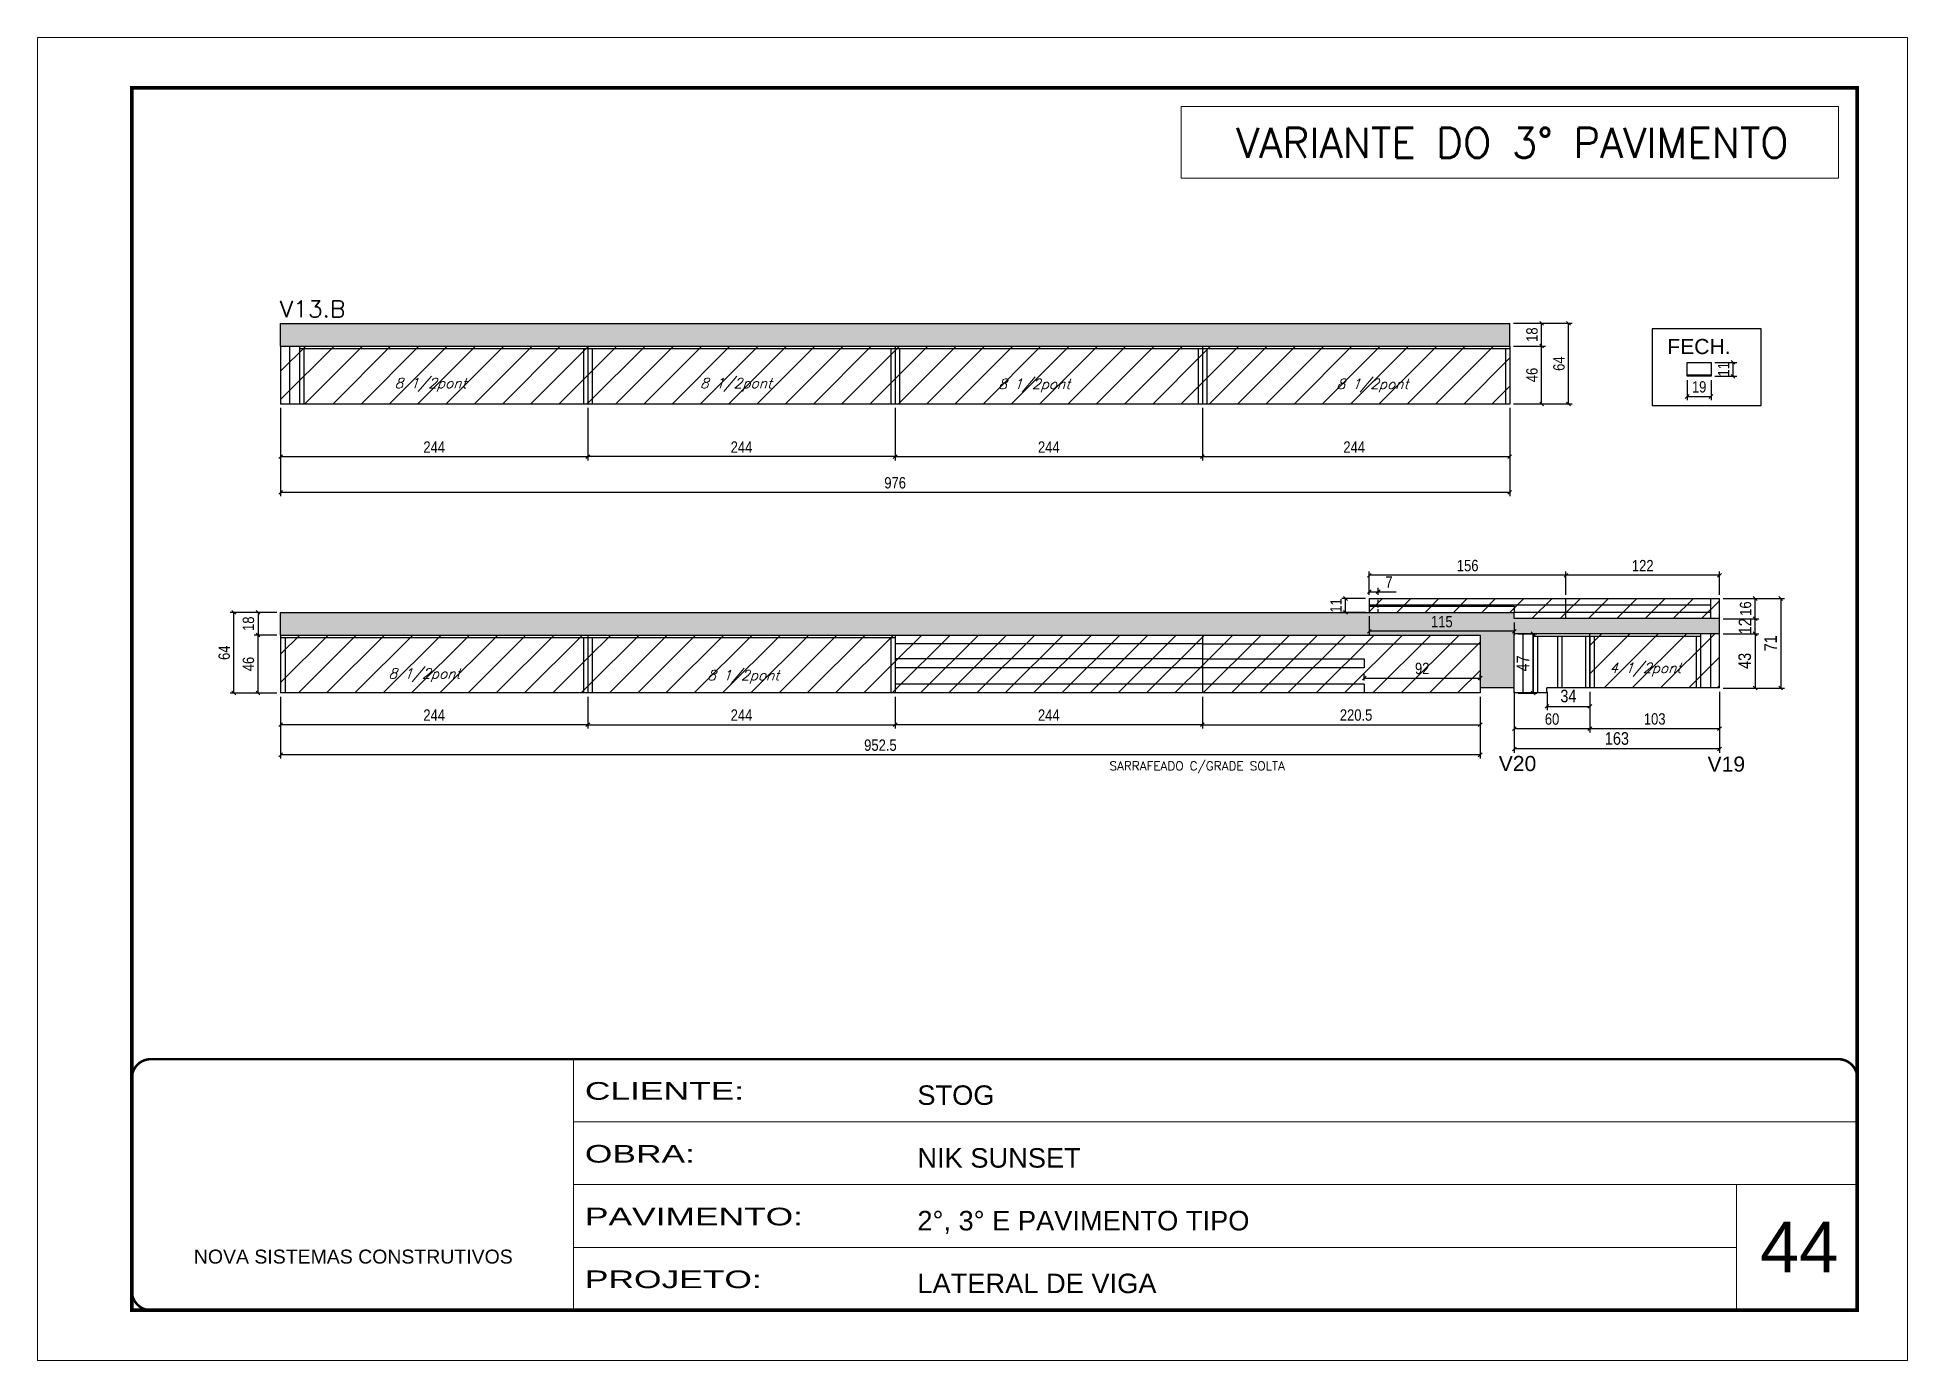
# Model space of a CAD drawing. Extents: x -10448 to -1189, y -11772 to 17235.
# Drawn here: x -5693 to -4208, y 4308 to 5358 of the extents above; entities that cross this region are included whole.
import ezdxf

# ---------------------------------------------------------------- set-up
doc = ezdxf.new("R2010")
doc.units = 0
for name, pattern in [('CONTINUO', [0]), ('DASHED', [0.75, 0.5, -0.25]), ('HIDDEN', [0.375, 0.25, -0.125])]:
    doc.linetypes.add(name, pattern=pattern)
for name, color, linetype in [('5', 5, 'Continuous'), ('COTA', 241, 'Continuous'), ('Painéis', 200, 'Continuous'), ('Reaproveitamento', 251, 'Continuous'), ('SARR_2.2x7', 40, 'Continuous'), ('SARR_3.5x7', 81, 'Continuous'), ('SARR_EDITAR', 141, 'Continuous'), ('texto', 7, 'Continuous')]:
    doc.layers.add(name, color=color, linetype=linetype)
for name, color, linetype, lineweight in [('CARIMBO', 255, 'Continuous', 9), ('Folhas', 255, 'Continuous', 9), ('SARRAFO DE PRESSAO', 251, 'DASHED', 9), ('Texto Seção', 7, 'Continuous', 15)]:
    doc.layers.add(name, color=color, linetype=linetype, lineweight=lineweight)
doc.styles.add('ARIAL', font='arial.ttf')
doc.styles.add('COTA TECNICA', font='techl___.ttf', dxfattribs={"height": 10})
doc.styles.add('COTA TECNICA-50', font='techl___.ttf', dxfattribs={"height": 9})
doc.styles.add('REGUA-120', font='ROMANS.shx', dxfattribs={"height": 15})
doc.styles.add('Romans', font='romans.shx')
doc.styles.get("Standard").update_dxf_attribs({"font": 'arial.ttf'})
doc.styles.add('Tecnologia', font='')
doc.styles.get('Tecnologia').set_extended_font_data('Forgotten Futurist')
doc.dimstyles.new('COTA PAINEL-50', dxfattribs={"dimtxt": 9, "dimasz": 3, "dimexe": 3, "dimexo": 3, "dimgap": 3, "dimtad": 1, "dimdec": 1, "dimzin": 12, "dimdsep": 46, "dimtxsty": 'COTA TECNICA-50', "dimblk1": 'OBLIQUE', "dimblk2": 'OBLIQUE', "dimsah": 1, "dimcen": 0.9, "dimclrd": 4, "dimclre": 4, "dimclrt": 240, "dimadec": 1, "dimazin": 3, "dimtfac": 1, "dimtdec": 1, "dimtmove": 0, "dimatfit": 3, "dimfxl": 1, "dimtolj": 1, "dimtzin": 12, "dimarcsym": 0})
doc.dimstyles.new('PAINEL', dxfattribs={"dimtxt": 10, "dimasz": 3, "dimexe": 3, "dimexo": 3, "dimgap": 3, "dimtad": 1, "dimdec": 1, "dimzin": 12, "dimdsep": 46, "dimtxsty": 'COTA TECNICA', "dimblk1": 'OBLIQUE', "dimblk2": 'OBLIQUE', "dimsah": 1, "dimcen": 0.9, "dimclrd": 4, "dimclre": 4, "dimclrt": 240, "dimadec": 1, "dimazin": 3, "dimtfac": 1, "dimtdec": 1, "dimtmove": 0, "dimatfit": 3, "dimfxl": 1, "dimtolj": 1, "dimtzin": 12, "dimarcsym": 0})
pattern_1 = [(45, (-139469.283, -18395.978), (-11.2253202, 11.2253202), [])]

msp = doc.modelspace()

# ---------------------------------------------------------------- texts
at = {"layer": '5', "color": 7, "linetype": 'Continuous'}
msp.add_text('FECH.', height=12, rotation=0.00004, dxfattribs=at).set_placement((-4399.12, 5107.2))
at = {"layer": '5', "linetype": 'Continuous'}
for s, rotation, p in [('V20', 0.00004, (-4532.94, 4776.3)), ('V19', 359.99996, (-4367.13, 4775.82))]:
    msp.add_text(s, height=12, rotation=rotation, dxfattribs=at).set_placement(p)
at = {"layer": 'CARIMBO', "style": 'ARIAL'}
msp.add_text('44', height=40, dxfattribs=at).set_placement((-4325.42, 4378.62))
at = {"layer": 'Painéis', "color": 1, "insert": (-4772.4, 4779.22), "char_height": 7, "attachment_point": 5, "style": 'Romans'}
msp.add_mtext('\\A1;SARRAFEADO C/GRADE SOLTA', dxfattribs=at)
at = {"layer": 'texto', "color": 2, "char_height": 8, "attachment_point": 5, "style": 'Romans'}
for s, insert in [('{\\Q19;\\C256;8 1/2pont}', (-5381.16, 5082.85)), ('{\\Q19;\\C256;8 1/2pont}', (-5138.62, 5082.84)), ('{\\Q19;\\C256;8 1/2pont}', (-4901.8, 5082.17)), ('{\\Q19;\\C256;8 1/2pont}', (-4633.23, 5082.17)), ('{\\Q19;\\C256;8 1/2pont}', (-5386.02, 4852.34)), ('{\\Q19;\\C256;8 1/2pont}', (-5132.81, 4851.05)), ('{\\Q19;\\C256;4 1/2pont}', (-4416.56, 4856.79))]:
    msp.add_mtext(s, dxfattribs=dict(at, insert=insert))
at = {"layer": 'Texto Seção', "style": 'REGUA-120', "width": 1.05}
msp.add_text('V13.B', height=13, dxfattribs=at).set_placement((-5500.73, 5136.52))
at = {"layer": 'Texto Seção', "insert": (-4842.29, 5263.02), "char_height": 23.7362, "width": 640.4194, "attachment_point": 7, "style": 'REGUA-120'}
msp.add_mtext('\\pxqc,t6;^JVARIANTE DO 3° PAVIMENTO', dxfattribs=at)

# ---------------------------------------------------------------- blocks, each defined once
blk = doc.blocks.new('9999999999')
at = {"color": 30, "linetype": 'CONTINUO'}
for p, q in [((98564.6, 34230.2), (98564.6, 34429.4)), ((98564.6, 34379.6), (99584, 34379.6)), ((98564.6, 34329.8), (99488, 34329.8)), ((99584, 34329.8), (99488, 34329.8)), ((99488, 34329.8), (99488, 34230.2)), ((98564.6, 34280), (99488, 34280))]:
    blk.add_line(p, q, dxfattribs=at)
at = {"color": 30, "linetype": 'CONTINUO', "const_width": 2}
blk.add_lwpolyline([(99584, 34230.2), (99584, 34414.4, 0.414214), (99569, 34429.4), (98229, 34429.4, 0.414214), (98214, 34414.4), (98214, 34245.2, 0.414214), (98229, 34230.2), (99584, 34230.2)], format="xyb", dxfattribs=at)
at = {"layer": 'Folhas'}
blk.add_lwpolyline([(98139, 34190.2), (99624, 34190.2), (99624, 35240.2), (98139, 35240.2)], close=True, dxfattribs=at)
at = {"layer": 'Folhas', "color": 30, "const_width": 3}
blk.add_lwpolyline([(98214, 34230.2), (99584, 34230.2), (99584, 35200.2), (98214, 35200.2)], close=True, dxfattribs=at)
at = {"color": 7, "linetype": 'Continuous', "ltscale": 5, "style": 'ARIAL'}
for s, height, p in [('STOG', 15.48, (98837.7, 34393.1)), ('NIK SUNSET', 15.48, (98837.7, 34343.3)), ('2°, 3° E PAVIMENTO TIPO', 15.483, (98837.7, 34293.5)), ('NOVA SISTEMAS CONSTRUTIVOS', 11.059, (98263.2, 34267.2)), ('LATERAL DE VIGA', 15.483, (98837.7, 34243.7))]:
    blk.add_text(s, height=height, dxfattribs=at).set_placement(p)
at = {"layer": 'Folhas', "color": 7, "style": 'Tecnologia', "width": 1.5}
for s, p in [('CLIENTE:', (98573.7, 34397.2)), ('OBRA:', (98573.7, 34347.3)), ('PAVIMENTO:', (98573.7, 34297.5)), ('PROJETO:', (98573.7, 34247.7))]:
    blk.add_text(s, height=14, dxfattribs=at).set_placement(p)
blk = doc.blocks.new('_Oblique')
at = {"color": 0, "linetype": 'ByBlock', "lineweight": -2}
blk.add_line((-0.5, -0.5), (0.5, 0.5), dxfattribs=at)
blk = doc.blocks.new('*D1778')
at = {"layer": 'COTA', "color": 4, "linetype": 'ByBlock', "lineweight": -2, "transparency": 16777216}
for p, q in [((-4520.6, 4839.2), (-4520.6, 4790.8)), ((-4357.6, 4839.2), (-4357.6, 4790.8)), ((-4357.6, 4793.8), (-4520.6, 4793.8))]:
    blk.add_line(p, q, dxfattribs=at)
at = {"layer": 'Defpoints', "color": 0, "linetype": 'ByBlock', "transparency": 16777216}
for p in [(-4520.6, 4842.2), (-4357.6, 4842.2), (-4520.6, 4793.8)]:
    blk.add_point(p, dxfattribs=at)
at = {"layer": 'COTA', "color": 4, "linetype": 'ByBlock', "lineweight": -2, "transparency": 16777216, "xscale": 3, "yscale": 3, "zscale": 3, "rotation": 180}
blk.add_blockref('_Oblique', (-4520.6, 4793.8), dxfattribs=at)
at = {"layer": 'COTA', "color": 4, "linetype": 'ByBlock', "lineweight": -2, "transparency": 16777216, "xscale": 3, "yscale": 3, "zscale": 3}
blk.add_blockref('_Oblique', (-4357.6, 4793.8), dxfattribs=at)
at = {"layer": 'COTA', "color": 240, "linetype": 'ByBlock', "transparency": 16777216, "insert": (-4439.1, 4802.1), "char_height": 10, "attachment_point": 5, "style": 'COTA TECNICA'}
blk.add_mtext('\\A1;163', dxfattribs=at)
blk = doc.blocks.new('*D687')
at = {"layer": 'COTA', "color": 4, "linetype": 'ByBlock', "lineweight": -2, "transparency": 16777216}
for p, q in [((-4354.6, 4885.2), (-4326.3, 4885.2)), ((-4329.3, 4885.2), (-4329.3, 4842.2)), ((-4354.6, 4842.2), (-4326.3, 4842.2))]:
    blk.add_line(p, q, dxfattribs=at)
at = {"layer": 'Defpoints', "color": 0, "linetype": 'ByBlock', "transparency": 16777216}
for p in [(-4357.6, 4885.2), (-4357.6, 4842.2), (-4329.3, 4842.2)]:
    blk.add_point(p, dxfattribs=at)
at = {"layer": 'COTA', "color": 4, "linetype": 'ByBlock', "lineweight": -2, "transparency": 16777216, "xscale": 3, "yscale": 3, "zscale": 3}
for p, rotation in [((-4329.3, 4885.2), 90), ((-4329.3, 4842.2), 270)]:
    blk.add_blockref('_Oblique', p, dxfattribs=dict(at, rotation=rotation))
at = {"layer": 'COTA', "color": 240, "linetype": 'ByBlock', "transparency": 16777216, "insert": (-4337.6, 4863.7), "char_height": 10, "attachment_point": 5, "rotation": 90, "style": 'COTA TECNICA'}
blk.add_mtext('\\A1;43', dxfattribs=at)
blk = doc.blocks.new('*D688')
at = {"layer": 'COTA', "color": 4, "linetype": 'ByBlock', "lineweight": -2, "transparency": 16777216}
for p, q in [((-4354.6, 4897.2), (-4326.3, 4897.2)), ((-4329.3, 4885.2), (-4329.3, 4897.2)), ((-4354.6, 4885.2), (-4326.3, 4885.2))]:
    blk.add_line(p, q, dxfattribs=at)
at = {"layer": 'Defpoints', "color": 0, "linetype": 'ByBlock', "transparency": 16777216}
for p in [(-4357.6, 4897.2), (-4329.3, 4897.2), (-4357.6, 4885.2)]:
    blk.add_point(p, dxfattribs=at)
at = {"layer": 'COTA', "color": 4, "linetype": 'ByBlock', "lineweight": -2, "transparency": 16777216, "xscale": 3, "yscale": 3, "zscale": 3}
for p, rotation in [((-4329.3, 4897.2), 90), ((-4329.3, 4885.2), 270)]:
    blk.add_blockref('_Oblique', p, dxfattribs=dict(at, rotation=rotation))
at = {"layer": 'COTA', "color": 240, "linetype": 'ByBlock', "transparency": 16777216, "insert": (-4337.4, 4891.2), "char_height": 10, "attachment_point": 5, "rotation": 90, "style": 'COTA TECNICA'}
blk.add_mtext('\\A1;12', dxfattribs=at)
blk = doc.blocks.new('*D689')
at = {"layer": 'COTA', "color": 4, "linetype": 'ByBlock', "lineweight": -2, "transparency": 16777216}
for p, q in [((-4354.6, 4913.2), (-4306, 4913.2)), ((-4309, 4913.2), (-4309, 4842.2)), ((-4354.6, 4842.2), (-4306, 4842.2))]:
    blk.add_line(p, q, dxfattribs=at)
at = {"layer": 'Defpoints', "color": 0, "linetype": 'ByBlock', "transparency": 16777216}
for p in [(-4357.6, 4913.2), (-4357.6, 4842.2), (-4309, 4842.2)]:
    blk.add_point(p, dxfattribs=at)
at = {"layer": 'COTA', "color": 4, "linetype": 'ByBlock', "lineweight": -2, "transparency": 16777216, "xscale": 3, "yscale": 3, "zscale": 3}
for p, rotation in [((-4309, 4913.2), 90), ((-4309, 4842.2), 270)]:
    blk.add_blockref('_Oblique', p, dxfattribs=dict(at, rotation=rotation))
at = {"layer": 'COTA', "color": 240, "linetype": 'ByBlock', "transparency": 16777216, "insert": (-4317.1, 4877.7), "char_height": 10, "attachment_point": 5, "rotation": 90, "style": 'COTA TECNICA'}
blk.add_mtext('\\A1;71', dxfattribs=at)
blk = doc.blocks.new('*D690')
at = {"layer": 'COTA', "color": 4, "linetype": 'ByBlock', "lineweight": -2, "transparency": 16777216}
for p, q in [((-4354.6, 4913.2), (-4326.3, 4913.2)), ((-4329.3, 4897.2), (-4329.3, 4913.2)), ((-4354.6, 4897.2), (-4326.3, 4897.2))]:
    blk.add_line(p, q, dxfattribs=at)
at = {"layer": 'Defpoints', "color": 0, "linetype": 'ByBlock', "transparency": 16777216}
for p in [(-4357.6, 4913.2), (-4329.3, 4913.2), (-4357.6, 4897.2)]:
    blk.add_point(p, dxfattribs=at)
at = {"layer": 'COTA', "color": 4, "linetype": 'ByBlock', "lineweight": -2, "transparency": 16777216, "xscale": 3, "yscale": 3, "zscale": 3}
for p, rotation in [((-4329.3, 4913.2), 90), ((-4329.3, 4897.2), 270)]:
    blk.add_blockref('_Oblique', p, dxfattribs=dict(at, rotation=rotation))
at = {"layer": 'COTA', "color": 240, "linetype": 'ByBlock', "transparency": 16777216, "insert": (-4336.9, 4905.2), "char_height": 9, "attachment_point": 5, "rotation": 90, "style": 'COTA TECNICA-50'}
blk.add_mtext('\\A1;16', dxfattribs=at)
blk = doc.blocks.new('*D691')
at = {"layer": 'COTA', "color": 4, "linetype": 'ByBlock', "lineweight": -2, "transparency": 16777216}
for p, q in [((-5012.2, 4835.2), (-5012.2, 4810.1)), ((-4768.2, 4835.2), (-4768.2, 4810.1)), ((-4768.2, 4813.1), (-5012.2, 4813.1))]:
    blk.add_line(p, q, dxfattribs=at)
at = {"layer": 'Defpoints', "color": 0, "linetype": 'ByBlock', "transparency": 16777216}
for p in [(-5012.2, 4838.2), (-4768.2, 4838.2), (-5012.2, 4813.1)]:
    blk.add_point(p, dxfattribs=at)
at = {"layer": 'COTA', "color": 4, "linetype": 'ByBlock', "lineweight": -2, "transparency": 16777216, "xscale": 3, "yscale": 3, "zscale": 3, "rotation": 180}
blk.add_blockref('_Oblique', (-5012.2, 4813.1), dxfattribs=at)
at = {"layer": 'COTA', "color": 4, "linetype": 'ByBlock', "lineweight": -2, "transparency": 16777216, "xscale": 3, "yscale": 3, "zscale": 3}
blk.add_blockref('_Oblique', (-4768.2, 4813.1), dxfattribs=at)
at = {"layer": 'COTA', "color": 240, "linetype": 'ByBlock', "transparency": 16777216, "insert": (-4890.2, 4820.7), "char_height": 9, "attachment_point": 5, "style": 'COTA TECNICA-50'}
blk.add_mtext('\\A1;244', dxfattribs=at)
blk = doc.blocks.new('*D692')
at = {"layer": 'COTA', "color": 4, "linetype": 'ByBlock', "lineweight": -2, "transparency": 16777216}
for p, q in [((-4768.2, 4835.2), (-4768.2, 4810.1)), ((-4547.7, 4835.2), (-4547.7, 4810.1)), ((-4768.2, 4813.1), (-4547.7, 4813.1))]:
    blk.add_line(p, q, dxfattribs=at)
at = {"layer": 'Defpoints', "color": 0, "linetype": 'ByBlock', "transparency": 16777216}
for p in [(-4768.2, 4838.2), (-4547.7, 4838.2), (-4547.7, 4813.1)]:
    blk.add_point(p, dxfattribs=at)
at = {"layer": 'COTA', "color": 4, "linetype": 'ByBlock', "lineweight": -2, "transparency": 16777216, "xscale": 3, "yscale": 3, "zscale": 3, "rotation": 180}
blk.add_blockref('_Oblique', (-4768.2, 4813.1), dxfattribs=at)
at = {"layer": 'COTA', "color": 4, "linetype": 'ByBlock', "lineweight": -2, "transparency": 16777216, "xscale": 3, "yscale": 3, "zscale": 3}
blk.add_blockref('_Oblique', (-4547.7, 4813.1), dxfattribs=at)
at = {"layer": 'COTA', "color": 240, "linetype": 'ByBlock', "transparency": 16777216, "insert": (-4646.2, 4820.7), "char_height": 9, "attachment_point": 5, "style": 'COTA TECNICA-50'}
blk.add_mtext('\\A1;220.5', dxfattribs=at)
blk = doc.blocks.new('*D1779')
at = {"layer": 'COTA', "color": 4, "linetype": 'ByBlock', "lineweight": -2, "transparency": 16777216}
for p, q in [((-4635.7, 4916.2), (-4635.7, 4921.6)), ((-4635.7, 4918.6), (-4628.7, 4918.6)), ((-4628.7, 4916.2), (-4628.7, 4921.6)), ((-4628.7, 4918.6), (-4614.5, 4918.6))]:
    blk.add_line(p, q, dxfattribs=at)
at = {"layer": 'Defpoints', "color": 0, "linetype": 'ByBlock', "transparency": 16777216}
for p in [(-4628.7, 4918.6), (-4635.7, 4913.2), (-4628.7, 4913.2)]:
    blk.add_point(p, dxfattribs=at)
at = {"layer": 'COTA', "color": 4, "linetype": 'ByBlock', "lineweight": -2, "transparency": 16777216, "xscale": 3, "yscale": 3, "zscale": 3, "rotation": 180}
blk.add_blockref('_Oblique', (-4635.7, 4918.6), dxfattribs=at)
at = {"layer": 'COTA', "color": 4, "linetype": 'ByBlock', "lineweight": -2, "transparency": 16777216, "xscale": 3, "yscale": 3, "zscale": 3}
blk.add_blockref('_Oblique', (-4628.7, 4918.6), dxfattribs=at)
at = {"layer": 'COTA', "color": 240, "linetype": 'ByBlock', "transparency": 16777216, "insert": (-4620.1, 4926.2), "char_height": 9, "attachment_point": 5, "style": 'COTA TECNICA-50'}
blk.add_mtext('\\A1;7', dxfattribs=at)
blk = doc.blocks.new('*D1780')
at = {"layer": 'COTA', "color": 4, "linetype": 'ByBlock', "lineweight": -2, "transparency": 16777216}
for p, q in [((-4479.6, 4916.2), (-4479.6, 4934.7)), ((-4357.6, 4931.7), (-4479.6, 4931.7)), ((-4357.6, 4916.2), (-4357.6, 4934.7))]:
    blk.add_line(p, q, dxfattribs=at)
at = {"layer": 'Defpoints', "color": 0, "linetype": 'ByBlock', "transparency": 16777216}
for p in [(-4479.6, 4931.7), (-4479.6, 4913.2), (-4357.6, 4913.2)]:
    blk.add_point(p, dxfattribs=at)
at = {"layer": 'COTA', "color": 4, "linetype": 'ByBlock', "lineweight": -2, "transparency": 16777216, "xscale": 3, "yscale": 3, "zscale": 3, "rotation": 180}
blk.add_blockref('_Oblique', (-4479.6, 4931.7), dxfattribs=at)
at = {"layer": 'COTA', "color": 4, "linetype": 'ByBlock', "lineweight": -2, "transparency": 16777216, "xscale": 3, "yscale": 3, "zscale": 3}
blk.add_blockref('_Oblique', (-4357.6, 4931.7), dxfattribs=at)
at = {"layer": 'COTA', "color": 240, "linetype": 'ByBlock', "transparency": 16777216, "insert": (-4418.6, 4939.3), "char_height": 9, "attachment_point": 5, "style": 'COTA TECNICA-50'}
blk.add_mtext('\\A1;122', dxfattribs=at)
blk = doc.blocks.new('*D1781')
at = {"layer": 'COTA', "color": 4, "linetype": 'ByBlock', "lineweight": -2, "transparency": 16777216}
for p, q in [((-4635.7, 4916.2), (-4635.7, 4934.7)), ((-4479.6, 4931.7), (-4635.7, 4931.7)), ((-4479.6, 4916.2), (-4479.6, 4934.7))]:
    blk.add_line(p, q, dxfattribs=at)
at = {"layer": 'Defpoints', "color": 0, "linetype": 'ByBlock', "transparency": 16777216}
for p in [(-4635.7, 4931.7), (-4635.7, 4913.2), (-4479.6, 4913.2)]:
    blk.add_point(p, dxfattribs=at)
at = {"layer": 'COTA', "color": 4, "linetype": 'ByBlock', "lineweight": -2, "transparency": 16777216, "xscale": 3, "yscale": 3, "zscale": 3, "rotation": 180}
blk.add_blockref('_Oblique', (-4635.7, 4931.7), dxfattribs=at)
at = {"layer": 'COTA', "color": 4, "linetype": 'ByBlock', "lineweight": -2, "transparency": 16777216, "xscale": 3, "yscale": 3, "zscale": 3}
blk.add_blockref('_Oblique', (-4479.6, 4931.7), dxfattribs=at)
at = {"layer": 'COTA', "color": 240, "linetype": 'ByBlock', "transparency": 16777216, "insert": (-4557.6, 4939.3), "char_height": 9, "attachment_point": 5, "style": 'COTA TECNICA-50'}
blk.add_mtext('\\A1;156', dxfattribs=at)
blk = doc.blocks.new('*D693')
at = {"layer": 'COTA', "color": 4, "linetype": 'ByBlock', "lineweight": -2, "transparency": 16777216}
for p, q in [((-4768.2, 5064.6), (-4768.2, 5022.8)), ((-4524.2, 5064.6), (-4524.2, 5022.8)), ((-4768.2, 5025.8), (-4524.2, 5025.8))]:
    blk.add_line(p, q, dxfattribs=at)
at = {"layer": 'Defpoints', "color": 0, "linetype": 'ByBlock', "transparency": 16777216}
for p in [(-4768.2, 5067.6), (-4524.2, 5067.6), (-4524.2, 5025.8)]:
    blk.add_point(p, dxfattribs=at)
at = {"layer": 'COTA', "color": 4, "linetype": 'ByBlock', "lineweight": -2, "transparency": 16777216, "xscale": 3, "yscale": 3, "zscale": 3, "rotation": 180}
blk.add_blockref('_Oblique', (-4768.2, 5025.8), dxfattribs=at)
at = {"layer": 'COTA', "color": 4, "linetype": 'ByBlock', "lineweight": -2, "transparency": 16777216, "xscale": 3, "yscale": 3, "zscale": 3}
blk.add_blockref('_Oblique', (-4524.2, 5025.8), dxfattribs=at)
at = {"layer": 'COTA', "color": 240, "linetype": 'ByBlock', "transparency": 16777216, "insert": (-4647.7, 5033.4), "char_height": 9, "attachment_point": 5, "style": 'COTA TECNICA-50'}
blk.add_mtext('\\A1;244', dxfattribs=at)
blk = doc.blocks.new('*D694')
at = {"layer": 'COTA', "color": 4, "linetype": 'ByBlock', "lineweight": -2, "transparency": 16777216}
for p, q in [((-5256.2, 5064.6), (-5256.2, 5022.8)), ((-5012.2, 5064.6), (-5012.2, 5022.8)), ((-5012.2, 5025.8), (-5256.2, 5025.8))]:
    blk.add_line(p, q, dxfattribs=at)
at = {"layer": 'Defpoints', "color": 0, "linetype": 'ByBlock', "transparency": 16777216}
for p in [(-5256.2, 5067.6), (-5012.2, 5067.6), (-5256.2, 5025.8)]:
    blk.add_point(p, dxfattribs=at)
at = {"layer": 'COTA', "color": 4, "linetype": 'ByBlock', "lineweight": -2, "transparency": 16777216, "xscale": 3, "yscale": 3, "zscale": 3, "rotation": 180}
blk.add_blockref('_Oblique', (-5256.2, 5025.8), dxfattribs=at)
at = {"layer": 'COTA', "color": 4, "linetype": 'ByBlock', "lineweight": -2, "transparency": 16777216, "xscale": 3, "yscale": 3, "zscale": 3}
blk.add_blockref('_Oblique', (-5012.2, 5025.8), dxfattribs=at)
at = {"layer": 'COTA', "color": 240, "linetype": 'ByBlock', "transparency": 16777216, "insert": (-5134.2, 5033.4), "char_height": 9, "attachment_point": 5, "style": 'COTA TECNICA-50'}
blk.add_mtext('\\A1;244', dxfattribs=at)
blk = doc.blocks.new('*D695')
at = {"layer": 'COTA', "color": 4, "linetype": 'ByBlock', "lineweight": -2, "transparency": 16777216}
for p, q in [((-5012.2, 5064.6), (-5012.2, 5022.8)), ((-4768.2, 5064.6), (-4768.2, 5022.8)), ((-5012.2, 5025.8), (-4768.2, 5025.8))]:
    blk.add_line(p, q, dxfattribs=at)
at = {"layer": 'Defpoints', "color": 0, "linetype": 'ByBlock', "transparency": 16777216}
for p in [(-5012.2, 5067.6), (-4768.2, 5067.6), (-4768.2, 5025.8)]:
    blk.add_point(p, dxfattribs=at)
at = {"layer": 'COTA', "color": 4, "linetype": 'ByBlock', "lineweight": -2, "transparency": 16777216, "xscale": 3, "yscale": 3, "zscale": 3, "rotation": 180}
blk.add_blockref('_Oblique', (-5012.2, 5025.8), dxfattribs=at)
at = {"layer": 'COTA', "color": 4, "linetype": 'ByBlock', "lineweight": -2, "transparency": 16777216, "xscale": 3, "yscale": 3, "zscale": 3}
blk.add_blockref('_Oblique', (-4768.2, 5025.8), dxfattribs=at)
at = {"layer": 'COTA', "color": 240, "linetype": 'ByBlock', "transparency": 16777216, "insert": (-4890.2, 5033.4), "char_height": 9, "attachment_point": 5, "style": 'COTA TECNICA-50'}
blk.add_mtext('\\A1;244', dxfattribs=at)
blk = doc.blocks.new('*D696')
at = {"layer": 'COTA', "color": 4, "linetype": 'ByBlock', "lineweight": -2, "transparency": 16777216}
for p, q in [((-5500.2, 5064.6), (-5500.2, 5022.8)), ((-5256.2, 5064.6), (-5256.2, 5022.8)), ((-5500.2, 5025.8), (-5256.2, 5025.8))]:
    blk.add_line(p, q, dxfattribs=at)
at = {"layer": 'Defpoints', "color": 0, "linetype": 'ByBlock', "transparency": 16777216}
for p in [(-5500.2, 5067.6), (-5256.2, 5067.6), (-5256.2, 5025.8)]:
    blk.add_point(p, dxfattribs=at)
at = {"layer": 'COTA', "color": 4, "linetype": 'ByBlock', "lineweight": -2, "transparency": 16777216, "xscale": 3, "yscale": 3, "zscale": 3, "rotation": 180}
blk.add_blockref('_Oblique', (-5500.2, 5025.8), dxfattribs=at)
at = {"layer": 'COTA', "color": 4, "linetype": 'ByBlock', "lineweight": -2, "transparency": 16777216, "xscale": 3, "yscale": 3, "zscale": 3}
blk.add_blockref('_Oblique', (-5256.2, 5025.8), dxfattribs=at)
at = {"layer": 'COTA', "color": 240, "linetype": 'ByBlock', "transparency": 16777216, "insert": (-5378.2, 5033.4), "char_height": 9, "attachment_point": 5, "style": 'COTA TECNICA-50'}
blk.add_mtext('\\A1;244', dxfattribs=at)
blk = doc.blocks.new('*D697')
at = {"layer": 'COTA', "color": 4, "linetype": 'ByBlock', "lineweight": -2, "transparency": 16777216}
for p, q in [((-4521.2, 5113.6), (-4495.9, 5113.6)), ((-4498.9, 5067.6), (-4498.9, 5113.6)), ((-4521.2, 5067.6), (-4495.9, 5067.6))]:
    blk.add_line(p, q, dxfattribs=at)
at = {"layer": 'Defpoints', "color": 0, "linetype": 'ByBlock', "transparency": 16777216}
for p in [(-4524.2, 5113.6), (-4498.9, 5113.6), (-4524.2, 5067.6)]:
    blk.add_point(p, dxfattribs=at)
at = {"layer": 'COTA', "color": 4, "linetype": 'ByBlock', "lineweight": -2, "transparency": 16777216, "xscale": 3, "yscale": 3, "zscale": 3}
for p, rotation in [((-4498.9, 5113.6), 90), ((-4498.9, 5067.6), 270)]:
    blk.add_blockref('_Oblique', p, dxfattribs=dict(at, rotation=rotation))
at = {"layer": 'COTA', "color": 240, "linetype": 'ByBlock', "transparency": 16777216, "insert": (-4506.5, 5090.6), "char_height": 9, "attachment_point": 5, "rotation": 90, "style": 'COTA TECNICA-50'}
blk.add_mtext('\\A1;46', dxfattribs=at)
blk = doc.blocks.new('*D1782')
at = {"layer": 'COTA', "color": 4, "linetype": 'ByBlock', "lineweight": -2, "transparency": 16777216}
for p, q in [((-5500.2, 5064.6), (-5500.2, 4994.4)), ((-4524.2, 5064.6), (-4524.2, 4994.4)), ((-4524.2, 4997.4), (-5500.2, 4997.4))]:
    blk.add_line(p, q, dxfattribs=at)
at = {"layer": 'Defpoints', "color": 0, "linetype": 'ByBlock', "transparency": 16777216}
for p in [(-5500.2, 5067.6), (-4524.2, 5067.6), (-5500.2, 4997.4)]:
    blk.add_point(p, dxfattribs=at)
at = {"layer": 'COTA', "color": 4, "linetype": 'ByBlock', "lineweight": -2, "transparency": 16777216, "xscale": 3, "yscale": 3, "zscale": 3, "rotation": 180}
blk.add_blockref('_Oblique', (-5500.2, 4997.4), dxfattribs=at)
at = {"layer": 'COTA', "color": 4, "linetype": 'ByBlock', "lineweight": -2, "transparency": 16777216, "xscale": 3, "yscale": 3, "zscale": 3}
blk.add_blockref('_Oblique', (-4524.2, 4997.4), dxfattribs=at)
at = {"layer": 'COTA', "color": 240, "linetype": 'ByBlock', "transparency": 16777216, "insert": (-5012.2, 5005), "char_height": 9, "attachment_point": 5, "style": 'COTA TECNICA-50'}
blk.add_mtext('\\A1;976', dxfattribs=at)
blk = doc.blocks.new('*D698')
at = {"layer": 'COTA', "color": 4, "linetype": 'ByBlock', "lineweight": -2, "transparency": 16777216}
for p, q in [((-5500.2, 4835.2), (-5500.2, 4810.1)), ((-5256.2, 4835.2), (-5256.2, 4810.1)), ((-5256.2, 4813.1), (-5500.2, 4813.1))]:
    blk.add_line(p, q, dxfattribs=at)
at = {"layer": 'Defpoints', "color": 0, "linetype": 'ByBlock', "transparency": 16777216}
for p in [(-5500.2, 4838.2), (-5256.2, 4838.2), (-5500.2, 4813.1)]:
    blk.add_point(p, dxfattribs=at)
at = {"layer": 'COTA', "color": 4, "linetype": 'ByBlock', "lineweight": -2, "transparency": 16777216, "xscale": 3, "yscale": 3, "zscale": 3, "rotation": 180}
blk.add_blockref('_Oblique', (-5500.2, 4813.1), dxfattribs=at)
at = {"layer": 'COTA', "color": 4, "linetype": 'ByBlock', "lineweight": -2, "transparency": 16777216, "xscale": 3, "yscale": 3, "zscale": 3}
blk.add_blockref('_Oblique', (-5256.2, 4813.1), dxfattribs=at)
at = {"layer": 'COTA', "color": 240, "linetype": 'ByBlock', "transparency": 16777216, "insert": (-5378.2, 4820.7), "char_height": 9, "attachment_point": 5, "style": 'COTA TECNICA-50'}
blk.add_mtext('\\A1;244', dxfattribs=at)
blk = doc.blocks.new('*D699')
at = {"layer": 'COTA', "color": 4, "linetype": 'ByBlock', "lineweight": -2, "transparency": 16777216}
for p, q in [((-5256.2, 4835.2), (-5256.2, 4810.1)), ((-5012.2, 4835.2), (-5012.2, 4810.1)), ((-5256.2, 4813.1), (-5012.2, 4813.1))]:
    blk.add_line(p, q, dxfattribs=at)
at = {"layer": 'Defpoints', "color": 0, "linetype": 'ByBlock', "transparency": 16777216}
for p in [(-5256.2, 4838.2), (-5012.2, 4838.2), (-5012.2, 4813.1)]:
    blk.add_point(p, dxfattribs=at)
at = {"layer": 'COTA', "color": 4, "linetype": 'ByBlock', "lineweight": -2, "transparency": 16777216, "xscale": 3, "yscale": 3, "zscale": 3, "rotation": 180}
blk.add_blockref('_Oblique', (-5256.2, 4813.1), dxfattribs=at)
at = {"layer": 'COTA', "color": 4, "linetype": 'ByBlock', "lineweight": -2, "transparency": 16777216, "xscale": 3, "yscale": 3, "zscale": 3}
blk.add_blockref('_Oblique', (-5012.2, 4813.1), dxfattribs=at)
at = {"layer": 'COTA', "color": 240, "linetype": 'ByBlock', "transparency": 16777216, "insert": (-5134.2, 4820.7), "char_height": 9, "attachment_point": 5, "style": 'COTA TECNICA-50'}
blk.add_mtext('\\A1;244', dxfattribs=at)
blk = doc.blocks.new('*D1783')
at = {"layer": 'COTA', "color": 4, "linetype": 'ByBlock', "lineweight": -2, "transparency": 16777216}
for p, q in [((-5500.2, 4835.2), (-5500.2, 4786.2)), ((-4547.7, 4835.2), (-4547.7, 4786.2)), ((-4547.7, 4789.2), (-5500.2, 4789.2))]:
    blk.add_line(p, q, dxfattribs=at)
at = {"layer": 'Defpoints', "color": 0, "linetype": 'ByBlock', "transparency": 16777216}
for p in [(-5500.2, 4838.2), (-4547.7, 4838.2), (-5500.2, 4789.2)]:
    blk.add_point(p, dxfattribs=at)
at = {"layer": 'COTA', "color": 4, "linetype": 'ByBlock', "lineweight": -2, "transparency": 16777216, "xscale": 3, "yscale": 3, "zscale": 3, "rotation": 180}
blk.add_blockref('_Oblique', (-5500.2, 4789.2), dxfattribs=at)
at = {"layer": 'COTA', "color": 4, "linetype": 'ByBlock', "lineweight": -2, "transparency": 16777216, "xscale": 3, "yscale": 3, "zscale": 3}
blk.add_blockref('_Oblique', (-4547.7, 4789.2), dxfattribs=at)
at = {"layer": 'COTA', "color": 240, "linetype": 'ByBlock', "transparency": 16777216, "insert": (-5023.9, 4796.8), "char_height": 9, "attachment_point": 5, "style": 'COTA TECNICA-50'}
blk.add_mtext('\\A1;952.5', dxfattribs=at)
blk = doc.blocks.new('*D1784')
at = {"layer": 'COTA', "color": 4, "linetype": 'ByBlock', "lineweight": -2, "transparency": 16777216}
for p, q in [((-5503.2, 4902.2), (-5521.1, 4902.2)), ((-5518.1, 4902.2), (-5518.1, 4884.2)), ((-5503.2, 4884.2), (-5521.1, 4884.2))]:
    blk.add_line(p, q, dxfattribs=at)
at = {"layer": 'Defpoints', "color": 0, "linetype": 'ByBlock', "transparency": 16777216}
for p in [(-5500.2, 4902.2), (-5518.1, 4884.2), (-5500.2, 4884.2)]:
    blk.add_point(p, dxfattribs=at)
at = {"layer": 'COTA', "color": 4, "linetype": 'ByBlock', "lineweight": -2, "transparency": 16777216, "xscale": 3, "yscale": 3, "zscale": 3}
for p, rotation in [((-5518.1, 4902.2), 90), ((-5518.1, 4884.2), 270)]:
    blk.add_blockref('_Oblique', p, dxfattribs=dict(at, rotation=rotation))
at = {"layer": 'COTA', "color": 240, "linetype": 'ByBlock', "transparency": 16777216, "insert": (-5525.7, 4893.2), "char_height": 9, "attachment_point": 5, "rotation": 90, "style": 'COTA TECNICA-50'}
blk.add_mtext('\\A1;18', dxfattribs=at)
blk = doc.blocks.new('*D700')
at = {"layer": 'COTA', "color": 4, "linetype": 'ByBlock', "lineweight": -2, "transparency": 16777216}
for p, q in [((-5503.2, 4884.2), (-5521.1, 4884.2)), ((-5518.1, 4838.2), (-5518.1, 4884.2)), ((-5503.2, 4838.2), (-5521.1, 4838.2))]:
    blk.add_line(p, q, dxfattribs=at)
at = {"layer": 'Defpoints', "color": 0, "linetype": 'ByBlock', "transparency": 16777216}
for p in [(-5518.1, 4884.2), (-5500.2, 4884.2), (-5500.2, 4838.2)]:
    blk.add_point(p, dxfattribs=at)
at = {"layer": 'COTA', "color": 4, "linetype": 'ByBlock', "lineweight": -2, "transparency": 16777216, "xscale": 3, "yscale": 3, "zscale": 3}
for p, rotation in [((-5518.1, 4884.2), 90), ((-5518.1, 4838.2), 270)]:
    blk.add_blockref('_Oblique', p, dxfattribs=dict(at, rotation=rotation))
at = {"layer": 'COTA', "color": 240, "linetype": 'ByBlock', "transparency": 16777216, "insert": (-5525.7, 4861.2), "char_height": 9, "attachment_point": 5, "rotation": 90, "style": 'COTA TECNICA-50'}
blk.add_mtext('\\A1;46', dxfattribs=at)
blk = doc.blocks.new('*D701')
at = {"layer": 'COTA', "color": 4, "linetype": 'ByBlock', "lineweight": -2, "transparency": 16777216}
for p, q in [((-5503.2, 4902.2), (-5540.3, 4902.2)), ((-5537.3, 4838.2), (-5537.3, 4902.2)), ((-5503.2, 4838.2), (-5540.3, 4838.2))]:
    blk.add_line(p, q, dxfattribs=at)
at = {"layer": 'Defpoints', "color": 0, "linetype": 'ByBlock', "transparency": 16777216}
for p in [(-5537.3, 4902.2), (-5500.2, 4902.2), (-5500.2, 4838.2)]:
    blk.add_point(p, dxfattribs=at)
at = {"layer": 'COTA', "color": 4, "linetype": 'ByBlock', "lineweight": -2, "transparency": 16777216, "xscale": 3, "yscale": 3, "zscale": 3}
for p, rotation in [((-5537.3, 4902.2), 90), ((-5537.3, 4838.2), 270)]:
    blk.add_blockref('_Oblique', p, dxfattribs=dict(at, rotation=rotation))
at = {"layer": 'COTA', "color": 240, "linetype": 'ByBlock', "transparency": 16777216, "insert": (-5544.9, 4870.2), "char_height": 9, "attachment_point": 5, "rotation": 90, "style": 'COTA TECNICA-50'}
blk.add_mtext('\\A1;64', dxfattribs=at)
blk = doc.blocks.new('*D702')
at = {"layer": 'COTA', "color": 4, "linetype": 'ByBlock', "lineweight": -2, "transparency": 16777216}
for p, q in [((-4521.2, 5131.6), (-4495.9, 5131.6)), ((-4498.9, 5113.6), (-4498.9, 5131.6)), ((-4521.2, 5113.6), (-4495.9, 5113.6))]:
    blk.add_line(p, q, dxfattribs=at)
at = {"layer": 'Defpoints', "color": 0, "linetype": 'ByBlock', "transparency": 16777216}
for p in [(-4524.2, 5131.6), (-4498.9, 5131.6), (-4524.2, 5113.6)]:
    blk.add_point(p, dxfattribs=at)
at = {"layer": 'COTA', "color": 4, "linetype": 'ByBlock', "lineweight": -2, "transparency": 16777216, "xscale": 3, "yscale": 3, "zscale": 3}
for p, rotation in [((-4498.9, 5131.6), 90), ((-4498.9, 5113.6), 270)]:
    blk.add_blockref('_Oblique', p, dxfattribs=dict(at, rotation=rotation))
at = {"layer": 'COTA', "color": 240, "linetype": 'ByBlock', "transparency": 16777216, "insert": (-4506.5, 5122.6), "char_height": 9, "attachment_point": 5, "rotation": 90, "style": 'COTA TECNICA-50'}
blk.add_mtext('\\A1;18', dxfattribs=at)
blk = doc.blocks.new('*D703')
at = {"layer": 'COTA', "color": 4, "linetype": 'ByBlock', "lineweight": -2, "transparency": 16777216}
for p, q in [((-4521.2, 5131.6), (-4474.5, 5131.6)), ((-4477.5, 5067.6), (-4477.5, 5131.6)), ((-4521.2, 5067.6), (-4474.5, 5067.6))]:
    blk.add_line(p, q, dxfattribs=at)
at = {"layer": 'Defpoints', "color": 0, "linetype": 'ByBlock', "transparency": 16777216}
for p in [(-4524.2, 5131.6), (-4477.5, 5131.6), (-4524.2, 5067.6)]:
    blk.add_point(p, dxfattribs=at)
at = {"layer": 'COTA', "color": 4, "linetype": 'ByBlock', "lineweight": -2, "transparency": 16777216, "xscale": 3, "yscale": 3, "zscale": 3}
for p, rotation in [((-4477.5, 5131.6), 90), ((-4477.5, 5067.6), 270)]:
    blk.add_blockref('_Oblique', p, dxfattribs=dict(at, rotation=rotation))
at = {"layer": 'COTA', "color": 240, "linetype": 'ByBlock', "transparency": 16777216, "insert": (-4485.1, 5099.6), "char_height": 9, "attachment_point": 5, "rotation": 90, "style": 'COTA TECNICA-50'}
blk.add_mtext('\\A1;64', dxfattribs=at)
blk = doc.blocks.new('*D1785')
at = {"layer": 'COTA', "color": 4, "linetype": 'ByBlock', "lineweight": -2, "transparency": 16777216}
for p, q in [((-4635.7, 4899.2), (-4635.7, 4884.2)), ((-4520.6, 4887.2), (-4635.7, 4887.2)), ((-4520.6, 4894.2), (-4520.6, 4884.2))]:
    blk.add_line(p, q, dxfattribs=at)
at = {"layer": 'Defpoints', "color": 0, "linetype": 'ByBlock', "transparency": 16777216}
for p in [(-4635.7, 4902.2), (-4635.7, 4887.2), (-4520.6, 4897.2)]:
    blk.add_point(p, dxfattribs=at)
at = {"layer": 'COTA', "color": 4, "linetype": 'ByBlock', "lineweight": -2, "transparency": 16777216, "xscale": 3, "yscale": 3, "zscale": 3, "rotation": 180}
blk.add_blockref('_Oblique', (-4635.7, 4887.2), dxfattribs=at)
at = {"layer": 'COTA', "color": 4, "linetype": 'ByBlock', "lineweight": -2, "transparency": 16777216, "xscale": 3, "yscale": 3, "zscale": 3}
blk.add_blockref('_Oblique', (-4520.6, 4887.2), dxfattribs=at)
at = {"layer": 'COTA', "color": 240, "linetype": 'ByBlock', "transparency": 16777216, "insert": (-4578.1, 4894.8), "char_height": 9, "attachment_point": 5, "style": 'COTA TECNICA-50'}
blk.add_mtext('\\A1;115', dxfattribs=at)
blk = doc.blocks.new('*D1786')
at = {"layer": 'COTA', "color": 4, "linetype": 'ByBlock', "lineweight": -2, "transparency": 16777216}
for p, q in [((-4638.7, 4913.2), (-4657.6, 4913.2)), ((-4638.7, 4902.2), (-4657.6, 4902.2)), ((-4654.6, 4902.2), (-4654.6, 4913.2))]:
    blk.add_line(p, q, dxfattribs=at)
at = {"layer": 'Defpoints', "color": 0, "linetype": 'ByBlock', "transparency": 16777216}
for p in [(-4654.6, 4913.2), (-4635.7, 4913.2), (-4635.7, 4902.2)]:
    blk.add_point(p, dxfattribs=at)
at = {"layer": 'COTA', "color": 4, "linetype": 'ByBlock', "lineweight": -2, "transparency": 16777216, "xscale": 3, "yscale": 3, "zscale": 3}
for p, rotation in [((-4654.6, 4913.2), 90), ((-4654.6, 4902.2), 270)]:
    blk.add_blockref('_Oblique', p, dxfattribs=dict(at, rotation=rotation))
at = {"layer": 'COTA', "color": 240, "linetype": 'ByBlock', "transparency": 16777216, "insert": (-4662.2, 4907.7), "char_height": 9, "attachment_point": 5, "rotation": 90, "style": 'COTA TECNICA-50'}
blk.add_mtext('\\A1;11', dxfattribs=at)
blk = doc.blocks.new('*D704')
at = {"layer": 'COTA', "color": 4, "linetype": 'ByBlock', "lineweight": -2, "transparency": 16777216}
for p, q in [((-4383.3, 5086.6), (-4383.3, 5070.5)), ((-4364.3, 5086.6), (-4364.3, 5070.5)), ((-4383.3, 5073.5), (-4364.3, 5073.5))]:
    blk.add_line(p, q, dxfattribs=at)
at = {"layer": 'Defpoints', "color": 0, "linetype": 'ByBlock', "transparency": 16777216}
for p in [(-4383.3, 5089.6), (-4364.3, 5089.6), (-4364.3, 5073.5)]:
    blk.add_point(p, dxfattribs=at)
at = {"layer": 'COTA', "color": 4, "linetype": 'ByBlock', "lineweight": -2, "transparency": 16777216, "xscale": 3, "yscale": 3, "zscale": 3, "rotation": 180}
blk.add_blockref('_Oblique', (-4383.3, 5073.5), dxfattribs=at)
at = {"layer": 'COTA', "color": 4, "linetype": 'ByBlock', "lineweight": -2, "transparency": 16777216, "xscale": 3, "yscale": 3, "zscale": 3}
blk.add_blockref('_Oblique', (-4364.3, 5073.5), dxfattribs=at)
at = {"layer": 'COTA', "color": 240, "linetype": 'ByBlock', "transparency": 16777216, "insert": (-4373.8, 5081.1), "char_height": 9, "attachment_point": 5, "style": 'COTA TECNICA-50'}
blk.add_mtext('\\A1;19', dxfattribs=at)
blk = doc.blocks.new('*D705')
at = {"layer": 'COTA', "color": 4, "linetype": 'ByBlock', "lineweight": -2, "transparency": 16777216}
for p, q in [((-4361.3, 5100.6), (-4343.9, 5100.6)), ((-4346.9, 5089.6), (-4346.9, 5100.6)), ((-4361.3, 5089.6), (-4343.9, 5089.6))]:
    blk.add_line(p, q, dxfattribs=at)
at = {"layer": 'Defpoints', "color": 0, "linetype": 'ByBlock', "transparency": 16777216}
for p in [(-4364.3, 5100.6), (-4346.9, 5100.6), (-4364.3, 5089.6)]:
    blk.add_point(p, dxfattribs=at)
at = {"layer": 'COTA', "color": 4, "linetype": 'ByBlock', "lineweight": -2, "transparency": 16777216, "xscale": 3, "yscale": 3, "zscale": 3}
for p, rotation in [((-4346.9, 5100.6), 90), ((-4346.9, 5089.6), 270)]:
    blk.add_blockref('_Oblique', p, dxfattribs=dict(at, rotation=rotation))
at = {"layer": 'COTA', "color": 240, "linetype": 'ByBlock', "transparency": 16777216, "insert": (-4354.4, 5095.1), "char_height": 9, "attachment_point": 5, "rotation": 90, "style": 'COTA TECNICA-50'}
blk.add_mtext('\\A1;11', dxfattribs=at)
blk = doc.blocks.new('*D1787')
at = {"layer": 'COTA', "color": 4, "linetype": 'ByBlock', "lineweight": -2, "transparency": 16777216}
for p, q in [((-4639.7, 4848.2), (-4639.7, 4853.1)), ((-4639.7, 4850.1), (-4547.7, 4850.1)), ((-4547.7, 4848.2), (-4547.7, 4853.1))]:
    blk.add_line(p, q, dxfattribs=at)
at = {"layer": 'Defpoints', "color": 0, "linetype": 'ByBlock', "transparency": 16777216}
for p in [(-4639.7, 4845.2), (-4547.7, 4850.1), (-4547.7, 4845.2)]:
    blk.add_point(p, dxfattribs=at)
at = {"layer": 'COTA', "color": 4, "linetype": 'ByBlock', "lineweight": -2, "transparency": 16777216, "xscale": 3, "yscale": 3, "zscale": 3, "rotation": 180}
blk.add_blockref('_Oblique', (-4639.7, 4850.1), dxfattribs=at)
at = {"layer": 'COTA', "color": 4, "linetype": 'ByBlock', "lineweight": -2, "transparency": 16777216, "xscale": 3, "yscale": 3, "zscale": 3}
blk.add_blockref('_Oblique', (-4547.7, 4850.1), dxfattribs=at)
at = {"layer": 'COTA', "color": 240, "linetype": 'ByBlock', "transparency": 16777216, "insert": (-4593.7, 4857.7), "char_height": 9, "attachment_point": 5, "style": 'COTA TECNICA-50'}
blk.add_mtext('\\A1;92', dxfattribs=at)
blk = doc.blocks.new('*D1788')
at = {"layer": 'COTA', "color": 4, "linetype": 'ByBlock', "lineweight": -2, "transparency": 16777216}
for p, q in [((-4460.6, 4839.2), (-4460.6, 4806.9)), ((-4357.6, 4839.2), (-4357.6, 4806.9)), ((-4357.6, 4809.9), (-4460.6, 4809.9))]:
    blk.add_line(p, q, dxfattribs=at)
at = {"layer": 'Defpoints', "color": 0, "linetype": 'ByBlock', "transparency": 16777216}
for p in [(-4460.6, 4842.2), (-4357.6, 4842.2), (-4460.6, 4809.9)]:
    blk.add_point(p, dxfattribs=at)
at = {"layer": 'COTA', "color": 4, "linetype": 'ByBlock', "lineweight": -2, "transparency": 16777216, "xscale": 3, "yscale": 3, "zscale": 3, "rotation": 180}
blk.add_blockref('_Oblique', (-4460.6, 4809.9), dxfattribs=at)
at = {"layer": 'COTA', "color": 4, "linetype": 'ByBlock', "lineweight": -2, "transparency": 16777216, "xscale": 3, "yscale": 3, "zscale": 3}
blk.add_blockref('_Oblique', (-4357.6, 4809.9), dxfattribs=at)
at = {"layer": 'COTA', "color": 240, "linetype": 'ByBlock', "transparency": 16777216, "insert": (-4409.1, 4817.6), "char_height": 9, "attachment_point": 5, "style": 'COTA TECNICA-50'}
blk.add_mtext('\\A1;103', dxfattribs=at)
blk = doc.blocks.new('*D1789')
at = {"layer": 'COTA', "color": 4, "linetype": 'ByBlock', "lineweight": -2, "transparency": 16777216}
for p, q in [((-4520.6, 4835.2), (-4520.6, 4806.9)), ((-4460.6, 4839.2), (-4460.6, 4806.9)), ((-4460.6, 4809.9), (-4520.6, 4809.9))]:
    blk.add_line(p, q, dxfattribs=at)
at = {"layer": 'Defpoints', "color": 0, "linetype": 'ByBlock', "transparency": 16777216}
for p in [(-4460.6, 4842.2), (-4520.6, 4838.2), (-4520.6, 4809.9)]:
    blk.add_point(p, dxfattribs=at)
at = {"layer": 'COTA', "color": 4, "linetype": 'ByBlock', "lineweight": -2, "transparency": 16777216, "xscale": 3, "yscale": 3, "zscale": 3, "rotation": 180}
blk.add_blockref('_Oblique', (-4520.6, 4809.9), dxfattribs=at)
at = {"layer": 'COTA', "color": 4, "linetype": 'ByBlock', "lineweight": -2, "transparency": 16777216, "xscale": 3, "yscale": 3, "zscale": 3}
blk.add_blockref('_Oblique', (-4460.6, 4809.9), dxfattribs=at)
at = {"layer": 'COTA', "color": 240, "linetype": 'ByBlock', "transparency": 16777216, "insert": (-4490.6, 4817.5), "char_height": 9, "attachment_point": 5, "style": 'COTA TECNICA-50'}
blk.add_mtext('\\A1;60', dxfattribs=at)
blk = doc.blocks.new('*D2278')
at = {"layer": 'COTA', "color": 4, "lineweight": -2, "transparency": 16777216}
for p, q in [((-4494.6, 4839.2), (-4494.6, 4824.6)), ((-4494.6, 4827.6), (-4460.6, 4827.6)), ((-4460.6, 4839.2), (-4460.6, 4824.6))]:
    blk.add_line(p, q, dxfattribs=at)
at = {"layer": 'Defpoints', "color": 0, "transparency": 16777216}
for p in [(-4494.6, 4842.2), (-4460.6, 4842.2), (-4460.6, 4827.6)]:
    blk.add_point(p, dxfattribs=at)
at = {"layer": 'COTA', "color": 4, "lineweight": -2, "transparency": 16777216, "xscale": 3, "yscale": 3, "zscale": 3, "rotation": 180}
blk.add_blockref('_Oblique', (-4494.6, 4827.6), dxfattribs=at)
at = {"layer": 'COTA', "color": 4, "lineweight": -2, "transparency": 16777216, "xscale": 3, "yscale": 3, "zscale": 3}
blk.add_blockref('_Oblique', (-4460.6, 4827.6), dxfattribs=at)
at = {"layer": 'COTA', "color": 240, "transparency": 16777216, "insert": (-4477.6, 4835.8), "char_height": 10, "attachment_point": 5, "style": 'COTA TECNICA'}
blk.add_mtext('\\A1;34', dxfattribs=at)
blk = doc.blocks.new('*D2279')
at = {"layer": 'COTA', "color": 4, "lineweight": -2, "transparency": 16777216}
for p, q in [((-4517.6, 4885.2), (-4502.6, 4885.2)), ((-4505.6, 4838.2), (-4505.6, 4885.2)), ((-4517.6, 4838.2), (-4502.6, 4838.2))]:
    blk.add_line(p, q, dxfattribs=at)
at = {"layer": 'Defpoints', "color": 0, "transparency": 16777216}
for p in [(-4520.6, 4885.2), (-4505.6, 4885.2), (-4520.6, 4838.2)]:
    blk.add_point(p, dxfattribs=at)
at = {"layer": 'COTA', "color": 4, "lineweight": -2, "transparency": 16777216, "xscale": 3, "yscale": 3, "zscale": 3}
for p, rotation in [((-4505.6, 4885.2), 90), ((-4505.6, 4838.2), 270)]:
    blk.add_blockref('_Oblique', p, dxfattribs=dict(at, rotation=rotation))
at = {"layer": 'COTA', "color": 240, "transparency": 16777216, "insert": (-4513.7, 4861.7), "char_height": 10, "attachment_point": 5, "rotation": 90, "style": 'COTA TECNICA'}
blk.add_mtext('\\A1;47', dxfattribs=at)

# ---------------------------------------------------------------- dimensions: what is measured, and where the dimension line sits
at = {"layer": 'COTA', "linetype": 'ByBlock'}
for base, p1, p2, angle, dimstyle, picture, middle in [((-4498.87, 5131.57), (-4524.16, 5113.57), (-4524.16, 5131.57), 90, 'COTA PAINEL-50', '*D702', (-4506.46, 5122.57)), ((-4477.52, 5131.57), (-4524.16, 5067.57), (-4524.16, 5131.57), 90, 'COTA PAINEL-50', '*D703', (-4485.12, 5099.57)), ((-4498.87, 5113.57), (-4524.16, 5067.57), (-4524.16, 5113.57), 90, 'COTA PAINEL-50', '*D697', (-4506.47, 5090.57)), ((-4346.85, 5100.61), (-4364.28, 5089.61), (-4364.28, 5100.61), 90, 'COTA PAINEL-50', '*D705', (-4354.4, 5095.11)), ((-4364.28, 5073.53), (-4383.28, 5089.61), (-4364.28, 5089.61), 180, 'COTA PAINEL-50', '*D704', (-4373.78, 5081.11)), ((-5500.16, 4997.42), (-4524.16, 5067.57), (-5500.16, 5067.57), 180, 'COTA PAINEL-50', '*D1782', (-5012.16, 5005.03)), ((-4479.63, 4931.7), (-4357.63, 4913.24), (-4479.63, 4913.24), 180, 'COTA PAINEL-50', '*D1780', (-4418.63, 4939.25)), ((-5537.27, 4902.24), (-5500.16, 4838.24), (-5500.16, 4902.24), 90, 'COTA PAINEL-50', '*D701', (-5544.86, 4870.24)), ((-5518.14, 4884.24), (-5500.16, 4902.24), (-5500.16, 4884.24), 90, 'COTA PAINEL-50', '*D1784', (-5525.73, 4893.24)), ((-4654.64, 4913.24), (-4635.66, 4902.24), (-4635.66, 4913.24), 90, 'COTA PAINEL-50', '*D1786', (-4662.19, 4907.74)), ((-4635.66, 4887.2), (-4520.63, 4897.24), (-4635.66, 4902.24), 180, 'COTA PAINEL-50', '*D1785', (-4578.14, 4894.8)), ((-4308.98, 4842.24), (-4357.63, 4913.24), (-4357.63, 4842.24), 90, 'PAINEL', '*D689', (-4317.06, 4877.74)), ((-4329.35, 4913.24), (-4357.63, 4897.24), (-4357.63, 4913.24), 90, 'COTA PAINEL-50', '*D690', (-4336.94, 4905.24)), ((-5518.14, 4884.24), (-5500.16, 4838.24), (-5500.16, 4884.24), 90, 'COTA PAINEL-50', '*D700', (-5525.74, 4861.24)), ((-4329.35, 4842.24), (-4357.63, 4885.24), (-4357.63, 4842.24), 90, 'PAINEL', '*D687', (-4337.57, 4863.74)), ((-4520.63, 4793.83), (-4357.63, 4842.24), (-4520.63, 4842.24), 180, 'PAINEL', '*D1778', (-4439.13, 4802.05))]:
    dim = msp.add_linear_dim(base=base, p1=p1, p2=p2, angle=angle, dimstyle=dimstyle, dxfattribs=at)
    dim.commit()
    dim.dimension.update_dxf_attribs({"geometry": picture, "text_midpoint": middle})
for base, p1, p2, picture, middle in [((-5256.16, 5025.82), (-5500.16, 5067.57), (-5256.16, 5067.57), '*D696', (-5378.16, 5025.82)), ((-4768.16, 5025.82), (-5012.16, 5067.57), (-4768.16, 5067.57), '*D695', (-4890.16, 5025.82)), ((-4524.16, 5025.82), (-4768.16, 5067.57), (-4524.16, 5067.57), '*D693', (-4647.66, 5025.82)), ((-5012.16, 4813.15), (-5256.16, 4838.24), (-5012.16, 4838.24), '*D699', (-5134.16, 4813.15)), ((-4547.66, 4813.15), (-4768.16, 4838.24), (-4547.66, 4838.24), '*D692', (-4646.16, 4813.15))]:
    dim = msp.add_linear_dim(base=base, p1=p1, p2=p2, angle=180, dimstyle='COTA PAINEL-50', override={"dimarcsym": 1}, dxfattribs=at)
    dim.commit()
    dim.dimension.update_dxf_attribs({"geometry": picture, "text_midpoint": middle, "dimtype": 160})
for base, p1, p2, override, picture, middle in [((-5256.16, 5025.82), (-5012.16, 5067.57), (-5256.16, 5067.57), {"dimarcsym": 1}, '*D694', (-5134.16, 5033.38)), ((-4635.66, 4931.7), (-4479.63, 4913.24), (-4635.66, 4913.24), {"dimtmove": 1}, '*D1781', (-4557.64, 4939.3)), ((-5500.16, 4813.15), (-5256.16, 4838.24), (-5500.16, 4838.24), {"dimarcsym": 1}, '*D698', (-5378.16, 4820.71)), ((-5500.16, 4789.22), (-4547.66, 4838.24), (-5500.16, 4838.24), {"dimarcsym": 1}, '*D1783', (-5023.91, 4796.85)), ((-5012.16, 4813.15), (-4768.16, 4838.24), (-5012.16, 4838.24), {"dimarcsym": 1}, '*D691', (-4890.16, 4820.71))]:
    dim = msp.add_linear_dim(base=base, p1=p1, p2=p2, angle=180, dimstyle='COTA PAINEL-50', override=override, dxfattribs=at)
    dim.commit()
    dim.dimension.update_dxf_attribs({"geometry": picture, "text_midpoint": middle})
for base, p1, p2, angle, dimstyle, picture, middle in [((-4628.66, 4918.61), (-4635.66, 4913.24), (-4628.66, 4913.24), 180, 'COTA PAINEL-50', '*D1779', (-4620.08, 4918.61)), ((-4329.35, 4897.24), (-4357.63, 4885.24), (-4357.63, 4897.24), 90, 'PAINEL', '*D688', (-4329.35, 4891.24))]:
    dim = msp.add_linear_dim(base=base, p1=p1, p2=p2, angle=angle, dimstyle=dimstyle, dxfattribs=at)
    dim.commit()
    dim.dimension.update_dxf_attribs({"geometry": picture, "text_midpoint": middle, "dimtype": 160})
at = {"layer": 'COTA'}
dim = msp.add_linear_dim(base=(-4505.63, 4885.24), p1=(-4520.63, 4838.24), p2=(-4520.63, 4885.24), angle=90, dimstyle='PAINEL', dxfattribs=at)
dim.commit()
dim.dimension.update_dxf_attribs({"geometry": '*D2279', "text_midpoint": (-4513.7, 4861.74)})
at = {"layer": 'COTA', "linetype": 'ByBlock'}
for base, p1, p2, picture, middle in [((-4547.66, 4850.07), (-4639.66, 4845.24), (-4547.66, 4845.24), '*D1787', (-4593.66, 4857.65)), ((-4460.63, 4809.89), (-4357.63, 4842.24), (-4460.63, 4842.24), '*D1788', (-4409.13, 4817.59))]:
    dim = msp.add_linear_dim(base=base, p1=p1, p2=p2, dimstyle='COTA PAINEL-50', dxfattribs=at)
    dim.commit()
    dim.dimension.update_dxf_attribs({"geometry": picture, "text_midpoint": middle})
dim = msp.add_linear_dim(base=(-4520.63, 4809.89), p1=(-4460.63, 4842.24), p2=(-4520.63, 4838.24), dimstyle='COTA PAINEL-50', override={"dimtmove": 1}, dxfattribs=at)
dim.commit()
dim.dimension.update_dxf_attribs({"geometry": '*D1789', "text_midpoint": (-4490.63, 4817.49)})
at = {"layer": 'COTA'}
dim = msp.add_linear_dim(base=(-4460.63, 4827.59), p1=(-4494.63, 4842.24), p2=(-4460.63, 4842.24), dimstyle='PAINEL', dxfattribs=at)
dim.commit()
dim.dimension.update_dxf_attribs({"geometry": '*D2278', "text_midpoint": (-4477.63, 4835.8)})

# ---------------------------------------------------------------- hatches: boundary and pattern name
at = {"layer": 'COTA', "linetype": 'ByBlock'}
h = msp.add_hatch(dxfattribs=at)
h.set_pattern_fill('AR-CONC', color=256, scale=0.03)
h.set_pattern_definition([(50, (-136340.817, -27186.258), (5.46554007, -0.47817257), [0.5715, -6.2865]), (355, (-136340.817, -27186.258), (-1.05730264, 5.73170536), [0.4572, -5.02921753]), (100.4514447, (-136340.3617, -27186.298), (4.40823741, 5.25353256), [0.48570026, -5.34270734]), (46.1842, (-136340.817, -27184.734), (8.13237123, -1.26126984), [0.85725, -9.42975]), (96.6355576, (-136340.1395, -27184.839), (7.122124, 7.42278374), [0.7285507, -8.01406824]), (351.184151, (-136340.817, -27184.734), (7.122124, 7.42278374), [0.685799, -7.54379196]), (21, (-136340.055, -27185.115), (4.54843174, -3.06795595), [0.5715, -6.2865]), (326, (-136340.055, -27185.115), (1.85406085, 5.52563898), [0.4572, -5.0292]), (71.451445, (-136339.676, -27185.371), (6.40249258, 2.45768307), [0.48570026, -5.34269813]), (37.5, (-136340.8172, -27186.2582), (0.092658098, 2.536651166), [0, -4.96824, 0, -5.1054, 0, -5.04825]), (7.5, (-136340.8172, -27186.2582), (2.004589875, 3.005417245), [0, -2.91084, 0, -4.85394, 0, -1.92405]), (327.5, (-136342.5164, -27186.2582), (4.067717855, -0.17186232), [0, -1.905, 0, -5.9436, 0, -7.8867]), (317.5, (-136343.2784, -27186.258), (4.44387544, 0.76279473), [0, -2.4765, 0, -3.94716, 0, -5.6007])])
h.paths.add_polyline_path([(-4524.16, 5113.57), (-4524.16, 5131.57), (-5500.16, 5131.57), (-5500.16, 5113.57)])
h = msp.add_hatch(dxfattribs=at)
h.set_pattern_fill('AR-CONC', color=256, scale=0.03)
h.set_pattern_definition([(50, (-136194.2827, -27625.5784), (5.46554007, -0.47817257), [0.5715, -6.2865]), (355, (-136194.2827, -27625.5784), (-1.05730264, 5.73170536), [0.4572, -5.02921753]), (100.4514447, (-136193.827, -27625.618), (4.40823741, 5.25353256), [0.48570026, -5.34270734]), (46.1842, (-136194.283, -27624.0544), (8.13237123, -1.26126984), [0.85725, -9.42975]), (96.6355576, (-136193.605, -27624.1595), (7.122124, 7.42278374), [0.7285507, -8.01406824]), (351.184151, (-136194.283, -27624.054), (7.122124, 7.42278374), [0.685799, -7.54379196]), (21, (-136193.5207, -27624.4354), (4.54843174, -3.06795595), [0.5715, -6.2865]), (326, (-136193.5207, -27624.4354), (1.85406085, 5.52563898), [0.4572, -5.0292]), (71.451445, (-136193.1417, -27624.691), (6.40249258, 2.45768307), [0.48570026, -5.34269813]), (37.5, (-136194.2827, -27625.5784), (0.092658098, 2.536651166), [0, -4.96824, 0, -5.1054, 0, -5.04825]), (7.5, (-136194.2827, -27625.5784), (2.004589875, 3.005417245), [0, -2.91084, 0, -4.85394, 0, -1.92405]), (327.5, (-136195.982, -27625.5784), (4.067717855, -0.17186232), [0, -1.905, 0, -5.9436, 0, -7.8867]), (317.5, (-136196.744, -27625.5784), (4.44387544, 0.76279473), [0, -2.4765, 0, -3.94716, 0, -5.6007])])
h.paths.add_polyline_path([(-4547.66, 4884.24), (-4547.66, 4842.24), (-4520.63, 4842.24), (-4520.63, 4885.24), (-4357.63, 4885.24), (-4357.63, 4897.24), (-4520.63, 4897.24), (-4520.63, 4902.24), (-4635.66, 4902.24), (-5012.16, 4902.24), (-5500.16, 4902.24), (-5500.16, 4884.24), (-5012.16, 4884.24)])
at = {"layer": 'Reaproveitamento', "linetype": 'ByBlock'}
h = msp.add_hatch(dxfattribs=at)
h.set_pattern_fill('ANSI31', color=256, scale=5)
h.set_pattern_definition(pattern_1)
h.paths.add_polyline_path([(-5256.16, 5067.57), (-5256.16, 5113.57), (-5500.16, 5113.57), (-5500.16, 5067.57)])
h = msp.add_hatch(dxfattribs=at)
h.set_pattern_fill('ANSI31', color=256, scale=5)
h.set_pattern_definition(pattern_1)
h.paths.add_polyline_path([(-5256.16, 5113.57), (-5256.16, 5067.57), (-5012.16, 5067.57), (-5012.16, 5113.57)])
h = msp.add_hatch(dxfattribs=at)
h.set_pattern_fill('ANSI31', color=256, scale=5)
h.set_pattern_definition(pattern_1)
h.paths.add_polyline_path([(-4768.16, 5067.57), (-4768.16, 5113.57), (-5012.16, 5113.57), (-5012.16, 5067.57)])
h = msp.add_hatch(dxfattribs=at)
h.set_pattern_fill('ANSI31', color=256, scale=5)
h.set_pattern_definition(pattern_1)
h.paths.add_polyline_path([(-4768.16, 5113.57), (-4768.16, 5067.57), (-4524.16, 5067.57), (-4524.16, 5113.57)])
h = msp.add_hatch(dxfattribs=at)
h.set_pattern_fill('ANSI31', color=256, scale=5)
h.set_pattern_definition(pattern_1)
h.paths.add_polyline_path([(-4479.63, 4897.24), (-4479.63, 4913.24), (-4635.66, 4913.24), (-4635.66, 4902.24), (-4520.63, 4902.24), (-4520.63, 4897.24)])
h = msp.add_hatch(dxfattribs=at)
h.set_pattern_fill('ANSI31', color=256, scale=5)
h.set_pattern_definition(pattern_1)
h.paths.add_polyline_path([(-4357.63, 4897.24), (-4357.63, 4913.24), (-4479.63, 4913.24), (-4479.63, 4897.24)])
h = msp.add_hatch(dxfattribs=at)
h.set_pattern_fill('ANSI31', color=256, scale=5)
h.set_pattern_definition(pattern_1)
h.paths.add_polyline_path([(-5256.16, 4884.24), (-5500.16, 4884.24), (-5500.16, 4838.24), (-5256.16, 4838.24)])
h = msp.add_hatch(dxfattribs=at)
h.set_pattern_fill('ANSI31', color=256, scale=5)
h.set_pattern_definition(pattern_1)
h.paths.add_polyline_path([(-5012.16, 4838.24), (-5012.16, 4884.24), (-5256.16, 4884.24), (-5256.16, 4838.24)])
h = msp.add_hatch(dxfattribs=at)
h.set_pattern_fill('ANSI31', color=256, scale=5)
h.set_pattern_definition(pattern_1)
h.paths.add_polyline_path([(-4768.16, 4838.24), (-4768.16, 4884.24), (-5012.16, 4884.24), (-5012.16, 4838.24)])
h = msp.add_hatch(dxfattribs=at)
h.set_pattern_fill('ANSI31', color=256, scale=5)
h.set_pattern_definition(pattern_1)
h.paths.add_polyline_path([(-4547.66, 4838.24), (-4547.66, 4884.24), (-4768.16, 4884.24), (-4768.16, 4838.24)])
h = msp.add_hatch(dxfattribs=at)
h.set_pattern_fill('ANSI31', color=256, scale=5)
h.set_pattern_definition(pattern_1)
h.paths.add_polyline_path([(-4357.63, 4842.24), (-4357.63, 4885.24), (-4460.63, 4885.24), (-4460.63, 4842.24)])

# ---------------------------------------------------------------- linework, layer by layer
at = {"linetype": 'ByBlock'}
msp.add_lwpolyline([(-4324.56, 5127.29), (-4411.05, 5127.29), (-4411.05, 5066.49), (-4324.56, 5066.49)], close=True, dxfattribs=at)
at = {"layer": 'COTA', "linetype": 'ByBlock'}
for p, q in [((-5500.16, 5131.57), (-4524.16, 5131.57)), ((-5500.16, 5113.57), (-5500.16, 5131.57)), ((-4524.16, 5113.57), (-4524.16, 5131.57)), ((-5500.16, 4884.24), (-5500.16, 4902.24)), ((-4357.63, 4885.24), (-4357.63, 4897.24)), ((-4520.63, 4842.24), (-4547.66, 4842.24))]:
    msp.add_line(p, q, dxfattribs=at)
msp.add_lwpolyline([(-5500.16, 4902.24), (-5012.16, 4902.24), (-4624.16, 4902.24)], dxfattribs=at)
at = {"layer": 'Painéis', "linetype": 'Continuous'}
for p, q in [((-5500.16, 5113.57), (-4524.16, 5113.57)), ((-5500.16, 5113.57), (-5500.16, 5067.57)), ((-5256.16, 5113.57), (-5256.16, 5067.57)), ((-5012.16, 5113.57), (-5012.16, 5067.57)), ((-4768.16, 5113.57), (-4768.16, 5067.57)), ((-4524.16, 5113.57), (-4524.16, 5067.57)), ((-4524.16, 5067.57), (-5500.16, 5067.57)), ((-4635.66, 4902.24), (-4635.66, 4913.24)), ((-4635.66, 4913.24), (-4357.63, 4913.24)), ((-5500.16, 4884.24), (-5500.16, 4838.24)), ((-5256.16, 4884.24), (-5256.16, 4838.24)), ((-5012.16, 4884.24), (-5012.16, 4838.24)), ((-4768.16, 4884.24), (-4768.16, 4838.24)), ((-4547.66, 4884.24), (-4547.66, 4838.24))]:
    msp.add_line(p, q, dxfattribs=at)
at = {"layer": 'Painéis', "linetype": 'ByBlock'}
for p, q in [((-4383.28, 5089.61), (-4383.28, 5100.61)), ((-4383.28, 5100.61), (-4364.28, 5100.61)), ((-4364.28, 5100.61), (-4364.28, 5089.61)), ((-4364.28, 5089.61), (-4383.28, 5089.61)), ((-4520.63, 4897.24), (-4520.63, 4902.24)), ((-4479.63, 4897.24), (-4479.63, 4913.24)), ((-4357.63, 4897.24), (-4357.63, 4913.24)), ((-4357.63, 4897.24), (-4520.63, 4897.24)), ((-4357.63, 4885.24), (-4520.63, 4885.24)), ((-4520.63, 4838.24), (-4520.63, 4885.24)), ((-4460.63, 4842.24), (-4460.63, 4885.24)), ((-4357.63, 4842.24), (-4357.63, 4885.24)), ((-4357.63, 4842.24), (-4494.63, 4842.24)), ((-4494.63, 4838.24), (-4494.63, 4842.24)), ((-4494.63, 4838.24), (-4520.63, 4838.24))]:
    msp.add_line(p, q, dxfattribs=at)
at = {"layer": 'Painéis', "linetype": 'Continuous'}
for points in [[(-4635.66, 4902.24), (-4520.63, 4902.24)], [(-5500.16, 4884.24), (-5012.16, 4884.24), (-4547.66, 4884.24)], [(-4547.66, 4838.24), (-5012.16, 4838.24), (-5500.16, 4838.24)]]:
    msp.add_lwpolyline(points, dxfattribs=at)
at = {"layer": 'SARR_2.2x7', "linetype": 'Continuous'}
for p, q in [((-5493.16, 5113.57), (-5493.16, 5067.57)), ((-5256.16, 5111.37), (-5485.16, 5111.37)), ((-5012.16, 5111.37), (-5256.16, 5111.37)), ((-4768.16, 5111.37), (-5012.16, 5111.37)), ((-4524.16, 5111.37), (-4768.16, 5111.37)), ((-4383.28, 5090.61), (-4364.28, 5090.61)), ((-4364.63, 4897.24), (-4364.63, 4913.24)), ((-5256.16, 4882.04), (-5500.16, 4882.04)), ((-5012.16, 4882.04), (-5256.16, 4882.04)), ((-4768.16, 4877.24), (-5012.16, 4877.24)), ((-4513.63, 4838.24), (-4513.63, 4885.24)), ((-4372.63, 4883.04), (-4505.63, 4883.04)), ((-4364.63, 4842.24), (-4364.63, 4885.24)), ((-4768.16, 4865.24), (-5012.16, 4865.24)), ((-4768.16, 4858.24), (-5012.16, 4858.24)), ((-4639.66, 4865.24), (-4639.66, 4858.24)), ((-4768.16, 4845.24), (-5012.16, 4845.24)), ((-4639.66, 4845.24), (-4639.66, 4838.24))]:
    msp.add_line(p, q, dxfattribs=at)
at = {"layer": 'SARR_2.2x7', "linetype": 'HIDDEN', "ltscale": 10}
msp.add_line((-4628.66, 4902.24), (-4628.66, 4913.24), dxfattribs=at)
at = {"layer": 'SARR_2.2x7', "linetype": 'Continuous'}
for points in [[(-4768.16, 4877.24), (-4547.66, 4877.24)], [(-4768.16, 4865.24), (-4639.66, 4865.24)], [(-4639.66, 4858.24), (-4768.16, 4858.24)], [(-4639.66, 4845.24), (-4768.16, 4845.24)]]:
    msp.add_lwpolyline(points, dxfattribs=at)
at = {"layer": 'SARR_3.5x7'}
for p, q in [((-5485.16, 5113.57), (-5485.16, 5067.57)), ((-5481.66, 5111.37), (-5481.66, 5067.57)), ((-5259.66, 5111.37), (-5259.66, 5067.57)), ((-5256.16, 5113.57), (-5256.16, 5067.57)), ((-5252.66, 5111.37), (-5252.66, 5067.57)), ((-5015.66, 5111.37), (-5015.66, 5067.57)), ((-5008.66, 5111.37), (-5008.66, 5067.57)), ((-4771.66, 5111.37), (-4771.66, 5067.57)), ((-4764.66, 5111.37), (-4764.66, 5067.57)), ((-4527.66, 5111.37), (-4527.66, 5067.57)), ((-5496.66, 4882.04), (-5496.66, 4838.24)), ((-5259.66, 4882.04), (-5259.66, 4838.24)), ((-5252.66, 4882.04), (-5252.66, 4838.24)), ((-5015.66, 4882.04), (-5015.66, 4838.24)), ((-4505.63, 4885.24), (-4505.63, 4838.24)), ((-4502.13, 4883.04), (-4502.13, 4838.24)), ((-4486.31, 4883.04), (-4486.31, 4842.24)), ((-4482.81, 4883.04), (-4482.81, 4842.24)), ((-4464.13, 4883.04), (-4464.13, 4842.24)), ((-4460.63, 4883.04), (-4460.63, 4842.24)), ((-4457.13, 4883.04), (-4457.13, 4842.24)), ((-4376.13, 4883.04), (-4376.13, 4842.24)), ((-4372.63, 4885.24), (-4372.63, 4842.24)), ((-4372.63, 4842.24), (-4376.13, 4842.24)), ((-4502.13, 4838.24), (-4505.63, 4838.24))]:
    msp.add_line(p, q, dxfattribs=at)
at = {"layer": 'SARR_EDITAR', "linetype": 'Continuous'}
for p, q in [((-4635.66, 4908.24), (-4364.63, 4908.24)), ((-4520.63, 4907.24), (-4520.63, 4902.24))]:
    msp.add_line(p, q, dxfattribs=at)
at = {"layer": 'SARR_EDITAR', "linetype": 'ByBlock'}
msp.add_line((-4364.63, 4902.24), (-4520.63, 4902.24), dxfattribs=at)
at = {"layer": 'SARR_EDITAR', "linetype": 'Continuous'}
msp.add_lwpolyline([(-4635.66, 4907.24), (-4520.63, 4907.24)], dxfattribs=at)
at = {"layer": 'Texto Seção'}
msp.add_lwpolyline([(-4785.17, 5303.59), (-4263.18, 5303.59), (-4263.18, 5246.91), (-4785.17, 5246.91)], close=True, dxfattribs=at)

# ---------------------------------------------------------------- block references
at = {"layer": 'SARRAFO DE PRESSAO', "color": 6, "linetype": 'ByBlock'}
msp.add_blockref('9999999999', (-103832.26, -29881.73), dxfattribs=at)

msp.set_redraw_order([(e.dxf.handle, doc.entitydb.next_handle()) for e in msp.query("TEXT MTEXT ATTDEF DIMENSION ARC_DIMENSION")])  # texts and dimensions are drawn at this point

doc.saveas('drawing.dxf')
